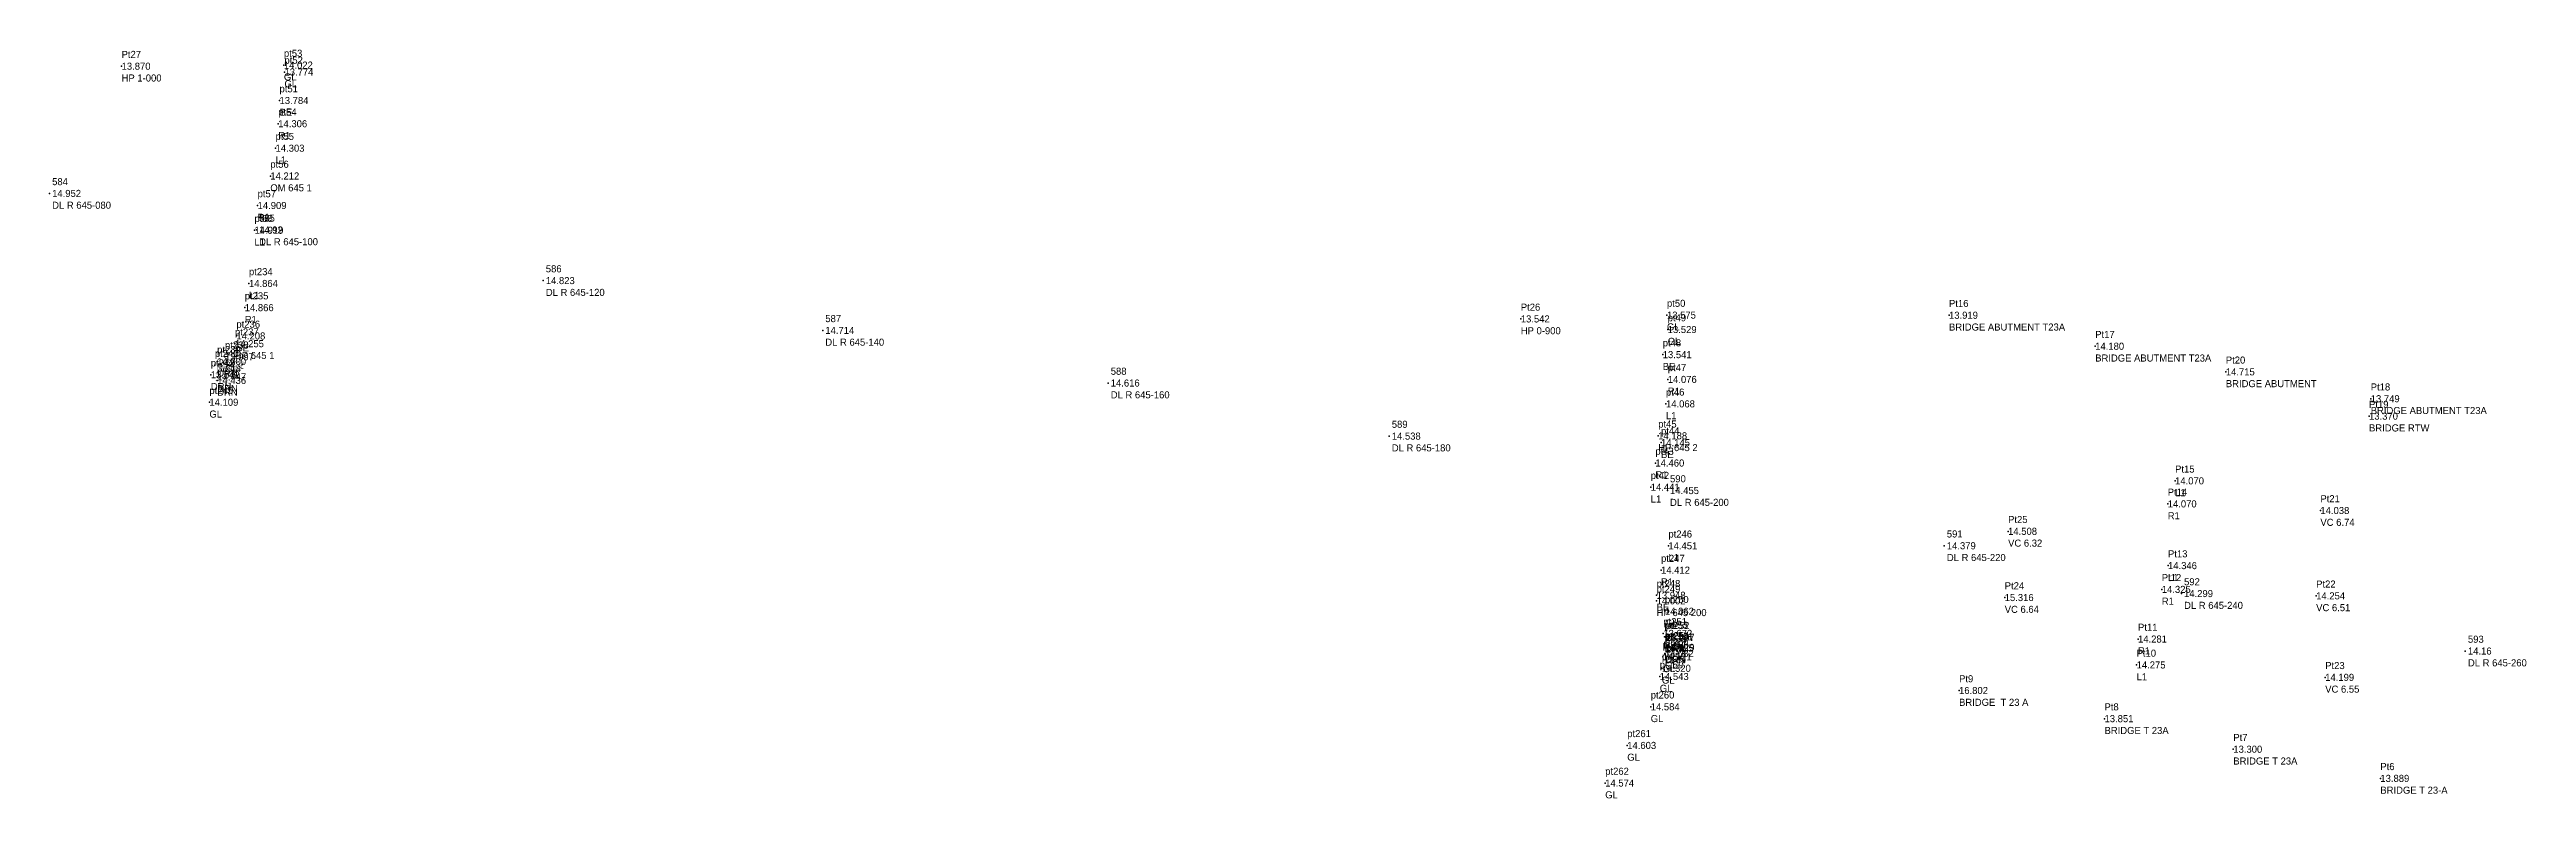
# Model space of a CAD drawing. Header units: metres. Extents: x 169978 to 830021, y 964681 to 1014880.
# Drawn here: x 178661.5 to 178836.7, y 975396.1 to 975449 of the extents above; entities that cross this region are included whole.
import ezdxf

# ---------------------------------------------------------------- set-up
doc = ezdxf.new("R2010")
doc.units = ezdxf.units.M

msp = doc.modelspace()

# ---------------------------------------------------------------- texts
at = {"layer": 'MDU TO TCNMEJ TO TN CS 644 500 To 645 700 UL & DL_SurveyPoint', "color": 7, "char_height": 0.5, "attachment_point": 4}
for s, insert, width in [('pt53\\P14.022\\PGL', (178678.12, 975447.9, 14.02), 3), ('pt52\\P13.774\\PGL', (178678.16, 975447.41, 13.77), 3), ('pt51\\P13.784\\PBE', (178677.81, 975445.4, 13.78), 3), ('pt54\\P14.306\\PR1', (178677.72, 975443.76, 14.31), 3), ('pt55\\P14.303\\PL1', (178677.53, 975442.03, 14.3), 3), ('pt56\\P14.212\\POM 645 1', (178677.16, 975440.06, 14.21), 4.5), ('pt57\\P14.909\\PR1', (178676.26, 975437.98, 14.91), 3), ('pt58\\P14.919\\PL1', (178676.04, 975436.23, 14.92), 3), ('pt234\\P14.864\\PL1', (178675.65, 975432.47, 14.86), 3), ('pt235\\P14.866\\PR1', (178675.35, 975430.76, 14.87), 3), ('pt236\\P14.208\\PBE', (178674.76, 975428.76, 14.21), 3), ('pt50\\P13.575\\PGL', (178775.95, 975430.23, 13.57), 3), ('pt49\\P13.529\\PGL', (178776, 975429.21, 13.53), 3), ('pt239\\P14.000\\PDRN', (178673.4, 975426.96, 14), 3), ('pt238\\P13.997\\PGL', (178673.95, 975427.28, 14), 3), ('pt237\\P14.255\\PHP 645 1', (178674.66, 975428.21, 14.26), 4.5), ('pt48\\P13.541\\PBE', (178775.65, 975427.44, 13.54), 3), ('pt242\\P13.642\\PDRN', (178672.95, 975426.02, 13.64), 3), ('pt240\\P13.997\\PDRN', (178673.24, 975426.7, 14), 3), ('pt241\\P13.592\\PDRN', (178673.24, 975426.69, 13.59), 3), ('pt243\\P14.447\\PDRN', (178673.41, 975425.87, 14.45), 3), ('pt244\\P14.436\\PDRN', (178673.4, 975425.62, 14.44), 3), ('pt47\\P14.076\\PR1', (178776.01, 975425.69, 14.08), 3), ('pt245\\P14.109\\PGL', (178672.85, 975424.07, 14.11), 3), ('pt46\\P14.068\\PL1', (178775.88, 975423.96, 14.07), 3), ('pt45\\P14.188\\PHP 645 2', (178775.33, 975421.7, 14.19), 4.5), ('pt43\\P14.460\\PR1', (178775.13, 975419.78, 14.46), 3), ('pt44\\P14.145\\PBE', (178775.53, 975421.22, 14.14), 3), ('pt42\\P14.441\\PL1', (178774.8, 975418.07, 14.44), 3), ('pt246\\P14.451\\PL1', (178776.05, 975413.93, 14.45), 3), ('pt247\\P14.412\\PR1', (178775.53, 975412.21, 14.41), 3), ('pt248\\P13.948\\PBE', (178775.22, 975410.43, 13.95), 3), ('pt249\\P14.002\\PHP 645 200', (178775.22, 975410.04, 14), 5.5), ('pt250\\P14.062\\PGL', (178775.81, 975409.3, 14.06), 3), ('pt251\\P13.672\\PDRN', (178775.69, 975407.74, 13.67), 3), ('pt253\\P13.191\\PDRN', (178775.77, 975407.49, 13.19), 3), ('pt257\\P14.121\\PGL', (178775.65, 975406.08, 14.12), 3), ('pt256\\P14.082\\PGL', (178775.8, 975406.32, 14.08), 3), ('pt255\\P14.095\\PDRN', (178775.8, 975406.71, 14.1), 3), ('pt254\\P13.129\\PDRN', (178775.85, 975406.75, 13.13), 3), ('pt252\\P13.667\\PDRN', (178775.86, 975407.46, 13.67), 3), ('pt259\\P14.543\\PGL', (178775.44, 975404.69, 14.54), 3), ('pt258\\P14.320\\PGL', (178775.59, 975405.27, 14.32), 3), ('pt260\\P14.584\\PGL', (178774.8, 975402.55, 14.58), 3), ('pt261\\P14.603\\PGL', (178773.14, 975399.82, 14.6), 3), ('pt262\\P14.574\\PGL', (178771.58, 975397.16, 14.57), 3)]:
    msp.add_mtext(s, dxfattribs=dict(at, insert=insert, width=width))
at = {"layer": 'MDU TO TN 3MVN TOMLMR  CH 0-400 TO 5-800_SurveyPoint', "color": 7, "char_height": 0.5, "attachment_point": 4}
for s, insert, width in [('Pt27\\P13.870\\PHP 1-000', (178666.64, 975447.82, 13.87), 4.5), ('Pt26\\P13.542\\PHP 0-900', (178765.61, 975429.96, 13.54), 4.5), ('Pt16\\P13.919\\PBRIDGE ABUTMENT T23A', (178795.9, 975430.22, 13.92), 10.5), ('Pt17\\P14.180\\PBRIDGE ABUTMENT T23A', (178806.24, 975428.03, 14.18), 10.5), ('Pt20\\P14.715\\PBRIDGE ABUTMENT ', (178815.48, 975426.22, 14.71), 8.5), ('Pt18\\P13.749\\PBRIDGE ABUTMENT T23A', (178825.73, 975424.32, 13.75), 10.5), ('Pt19\\P13.370\\PBRIDGE RTW', (178825.61, 975423.09, 13.37), 5.5), ('Pt15\\P14.070\\PL1', (178811.89, 975418.52, 14.07), 3), ('Pt14\\P14.070\\PR1', (178811.37, 975416.89, 14.07), 3), ('Pt21\\P14.038\\PVC 6.74', (178822.17, 975416.42, 14.04), 4), ('Pt25\\P14.508\\PVC 6.32', (178800.08, 975414.95, 14.51), 4), ('Pt13\\P14.346\\PL1', (178811.39, 975412.53, 14.35), 3), ('Pt24\\P15.316\\PVC 6.64', (178799.84, 975410.27, 15.32), 4), ('Pt12\\P14.325\\PR1', (178810.95, 975410.85, 14.32), 3), ('Pt22\\P14.254\\PVC 6.51', (178821.87, 975410.39, 14.25), 4), ('Pt11\\P14.281\\PR1', (178809.27, 975407.34, 14.28), 3), ('Pt10\\P14.275\\PL1', (178809.17, 975405.51, 14.28), 3), ('Pt23\\P14.199\\PVC 6.55', (178822.51, 975404.63, 14.2), 4), ('Pt9\\P16.802\\PBRIDGE  T 23 A', (178796.61, 975403.7, 16.8), 7.5), ('Pt8\\P13.851\\PBRIDGE T 23A', (178806.9, 975401.71, 13.85), 6.5), ('Pt7\\P13.300\\PBRIDGE T 23A', (178816.01, 975399.55, 13.3), 6.5), ('Pt6\\P13.889\\PBRIDGE T 23-A', (178826.41, 975397.49, 13.89), 7)]:
    msp.add_mtext(s, dxfattribs=dict(at, insert=insert, width=width))
at = {"layer": 'MEJ TO TN CH635-600 TOCH647-200_Survey', "char_height": 0.5, "width": 6.5, "attachment_point": 4}
for s, insert in [(' 584\\P 14.952\\P DL R 645-080', (178661.54, 975438.83, 14.95)), (' 585\\P 14.92\\P DL R 645-100', (178676.18, 975436.25, 14.92)), (' 586\\P 14.823\\P DL R 645-120', (178696.46, 975432.67, 14.82)), (' 587\\P 14.714\\P DL R 645-140', (178716.23, 975429.15, 14.71)), (' 588\\P 14.616\\P DL R 645-160', (178736.42, 975425.43, 14.62)), (' 589\\P 14.538\\P DL R 645-180', (178756.3, 975421.68, 14.54)), (' 590\\P 14.455\\P DL R 645-200', (178775.98, 975417.83, 14.46)), (' 591\\P 14.379\\P DL R 645-220', (178795.56, 975413.93, 14.38)), (' 592\\P 14.299\\P DL R 645-240', (178812.34, 975410.55, 14.3)), (' 593\\P 14.16\\P DL R 645-260', (178832.42, 975406.49, 14.16))]:
    msp.add_mtext(s, dxfattribs=dict(at, insert=insert))

# ---------------------------------------------------------------- linework, layer by layer
at = {"layer": 'MDU TO TCNMEJ TO TN CS 644 500 To 645 700 UL & DL_SurveyPoint'}
for p in [(178678.12, 975447.9, 14.02), (178678.16, 975447.41, 13.77), (178677.81, 975445.4, 13.78), (178677.72, 975443.76, 14.31), (178677.53, 975442.03, 14.3), (178677.16, 975440.06, 14.21), (178676.26, 975437.98, 14.91), (178676.04, 975436.23, 14.92), (178675.65, 975432.47, 14.86), (178675.35, 975430.76, 14.87), (178775.95, 975430.23, 13.57), (178674.66, 975428.21, 14.26), (178674.76, 975428.76, 14.21), (178776, 975429.21, 13.53), (178673.24, 975426.7, 14), (178673.24, 975426.69, 13.59), (178673.4, 975426.96, 14), (178673.95, 975427.28, 14), (178775.65, 975427.44, 13.54), (178672.95, 975426.02, 13.64), (178673.4, 975425.62, 14.44), (178673.41, 975425.87, 14.45), (178776.01, 975425.69, 14.08), (178672.85, 975424.07, 14.11), (178775.88, 975423.96, 14.07), (178775.33, 975421.7, 14.19), (178775.53, 975421.22, 14.14), (178775.13, 975419.78, 14.46), (178774.8, 975418.07, 14.44), (178776.05, 975413.93, 14.45), (178775.53, 975412.21, 14.41), (178775.22, 975410.43, 13.95), (178775.22, 975410.04, 14), (178775.81, 975409.3, 14.06), (178775.69, 975407.74, 13.67), (178775.77, 975407.49, 13.19), (178775.86, 975407.46, 13.67), (178775.59, 975405.27, 14.32), (178775.65, 975406.08, 14.12), (178775.8, 975406.71, 14.1), (178775.8, 975406.32, 14.08), (178775.85, 975406.75, 13.13), (178775.44, 975404.69, 14.54), (178774.8, 975402.55, 14.58), (178773.14, 975399.82, 14.6), (178771.58, 975397.16, 14.57)]:
    msp.add_point(p, dxfattribs=at)
at = {"layer": 'MDU TO TN 3MVN TOMLMR  CH 0-400 TO 5-800_SurveyPoint'}
for p in [(178666.64, 975447.82, 13.87), (178765.61, 975429.96, 13.54), (178795.9, 975430.22, 13.92), (178806.24, 975428.03, 14.18), (178815.48, 975426.22, 14.71), (178825.61, 975423.09, 13.37), (178825.73, 975424.32, 13.75), (178811.89, 975418.52, 14.07), (178811.37, 975416.89, 14.07), (178822.17, 975416.42, 14.04), (178800.08, 975414.95, 14.51), (178811.39, 975412.53, 14.35), (178810.95, 975410.85, 14.32), (178821.87, 975410.39, 14.25), (178799.84, 975410.27, 15.32), (178809.27, 975407.34, 14.28), (178809.17, 975405.51, 14.28), (178796.61, 975403.7, 16.8), (178822.51, 975404.63, 14.2), (178806.9, 975401.71, 13.85), (178816.01, 975399.55, 13.3), (178826.41, 975397.49, 13.89)]:
    msp.add_point(p, dxfattribs=at)
at = {"layer": 'MEJ TO TN CH635-600 TOCH647-200_Survey'}
for p in [(178661.54, 975438.83, 14.95), (178676.18, 975436.25, 14.92), (178696.46, 975432.67, 14.82), (178716.23, 975429.15, 14.71), (178736.42, 975425.43, 14.62), (178756.3, 975421.68, 14.54), (178775.98, 975417.83, 14.46), (178795.56, 975413.93, 14.38), (178812.34, 975410.55, 14.3), (178832.42, 975406.49, 14.16)]:
    msp.add_point(p, dxfattribs=at)

msp.set_redraw_order([(e.dxf.handle, doc.entitydb.next_handle()) for e in msp.query("TEXT MTEXT ATTDEF DIMENSION ARC_DIMENSION")])  # texts and dimensions are drawn at this point

doc.saveas('drawing.dxf')
